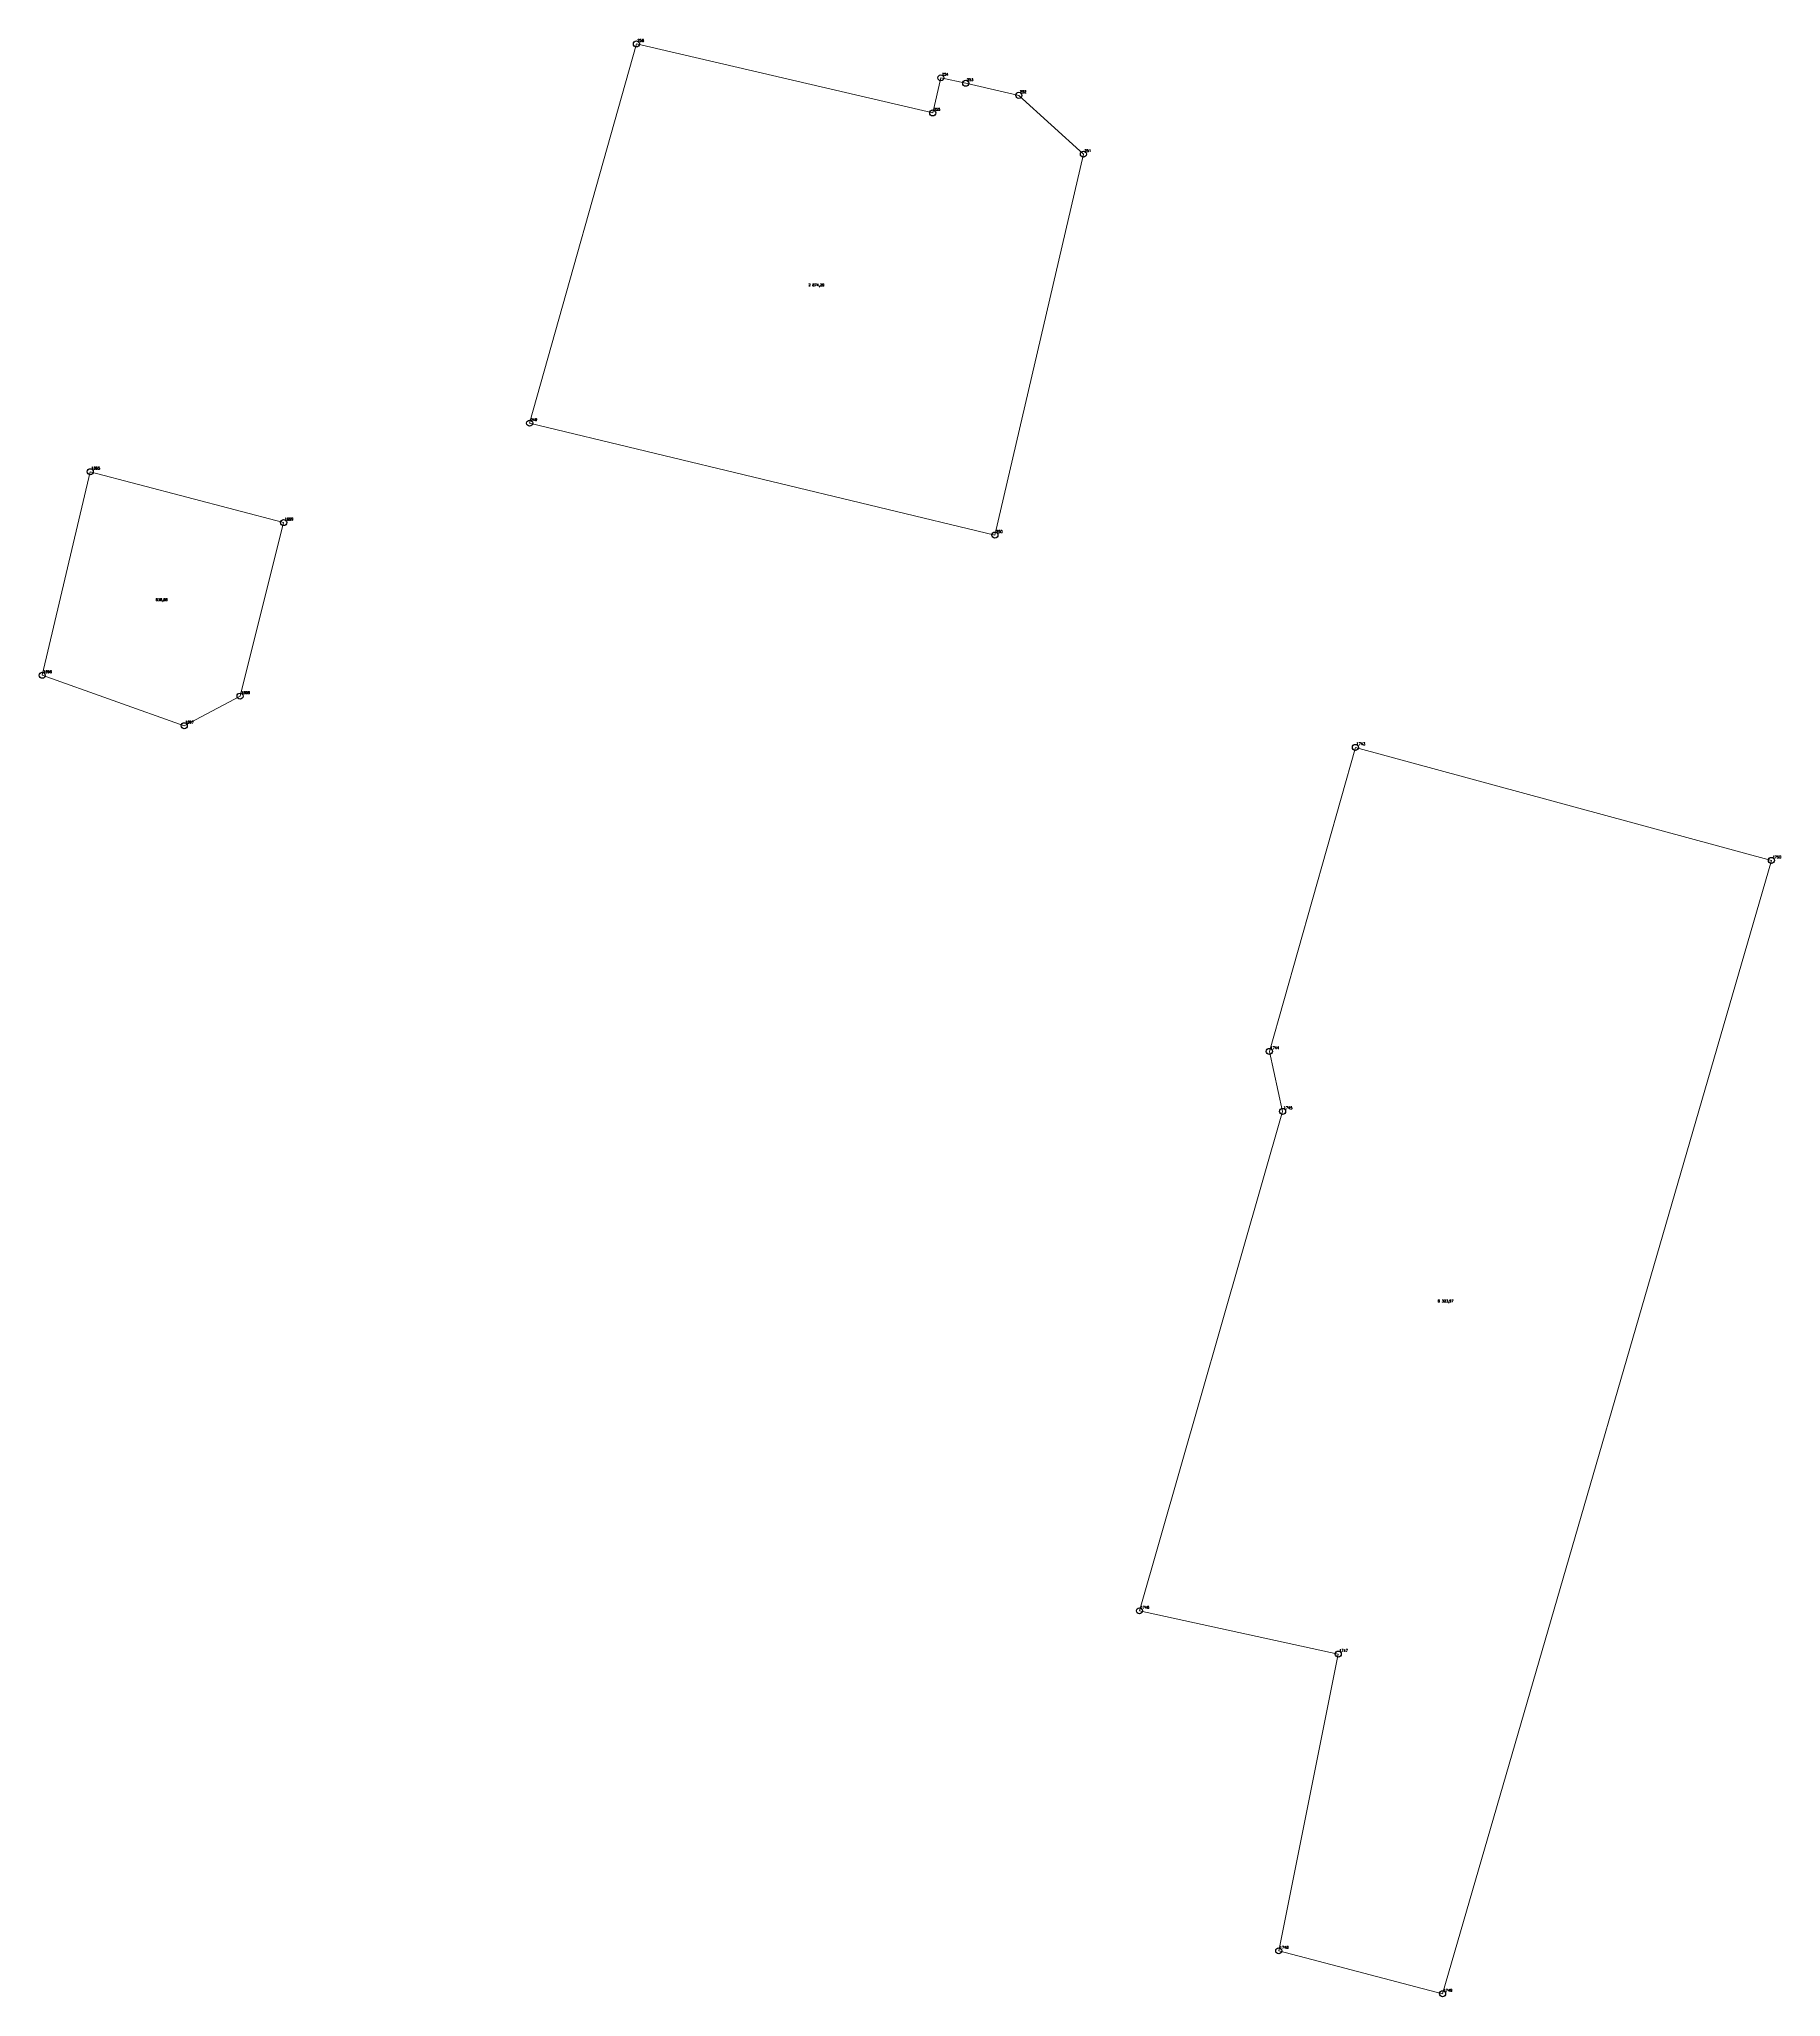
# Model space of a CAD drawing. Extents: x 1390702 to 1399289, y 354783 to 361029.
# Drawn here: x 1394553.5 to 1394767.9, y 359111.7 to 359352.7 of the extents above; entities that cross this region are included whole.
import ezdxf

# ---------------------------------------------------------------- set-up
doc = ezdxf.new("R2010")
doc.units = 0
doc.header["$PDMODE"] = 33
doc.header["$PDSIZE"] = 0.75
doc.layers.add('7 - разработанные границы территорий окн', color=7, linetype='Continuous')
doc.styles.get("Standard").update_dxf_attribs({"font": 'simplex.shx'})

msp = doc.modelspace()

# ---------------------------------------------------------------- linework, layer by layer
at = {"layer": '7 - разработанные границы территорий окн', "color": 7, "lineweight": 20}
for points in [[(1394613.86, 359305.42), (1394627.01, 359352.12), (1394663.48, 359343.62), (1394664.48, 359347.94), (1394667.55, 359347.27), (1394674.08, 359345.78), (1394682.03, 359338.54), (1394671.14, 359291.64), (1394613.86, 359305.42)], [(1394613.86, 359305.42), (1394627.01, 359352.12), (1394663.48, 359343.62), (1394664.48, 359347.94), (1394667.55, 359347.27), (1394674.08, 359345.78), (1394682.03, 359338.54), (1394671.14, 359291.64), (1394613.86, 359305.42)], [(1394559.78, 359299.44), (1394583.58, 359293.18), (1394578.22, 359271.81), (1394571.34, 359268.17), (1394553.86, 359274.38), (1394559.78, 359299.44)], [(1394559.78, 359299.44), (1394583.58, 359293.18), (1394578.22, 359271.81), (1394571.34, 359268.17), (1394553.86, 359274.38), (1394559.78, 359299.44)], [(1394715.51, 359265.5), (1394766.72, 359251.58), (1394726.24, 359112.04), (1394706.07, 359117.33), (1394713.4, 359153.87), (1394688.93, 359159.19), (1394706.55, 359220.68), (1394704.92, 359228.07), (1394715.51, 359265.5)]]:
    msp.add_lwpolyline(points, close=True, dxfattribs=at)
at = {"layer": '7 - разработанные границы территорий окн'}
for p in [(1394627.01, 359352.12), (1394664.48, 359347.94), (1394667.55, 359347.27), (1394674.08, 359345.78), (1394663.48, 359343.62), (1394682.03, 359338.54), (1394613.86, 359305.42), (1394559.78, 359299.44), (1394583.58, 359293.18), (1394671.14, 359291.64), (1394553.86, 359274.38), (1394578.22, 359271.81), (1394571.34, 359268.17), (1394715.51, 359265.5), (1394766.72, 359251.58), (1394704.92, 359228.07), (1394706.55, 359220.68), (1394688.93, 359159.19), (1394713.4, 359153.87), (1394706.07, 359117.33), (1394726.24, 359112.04)]:
    msp.add_point(p, dxfattribs=at)

# ---------------------------------------------------------------- texts
at = {"layer": '7 - разработанные границы территорий окн', "color": 7}
for s, p in [('256', (1394627.14, 359352.39)), ('254', (1394664.61, 359348.22)), ('253', (1394667.68, 359347.55)), ('252', (1394674.21, 359346.06)), ('255', (1394663.61, 359343.9)), ('251', (1394682.16, 359338.81)), ('2 874,29', (1394648.18, 359322.28)), ('2 874,29', (1394648.18, 359322.28)), ('249', (1394613.99, 359305.69)), ('1695', (1394559.91, 359299.72)), ('1699', (1394583.71, 359293.45)), ('250', (1394671.27, 359291.92)), ('636,88', (1394567.83, 359283.53)), ('636,88', (1394567.83, 359283.53)), ('1696', (1394553.99, 359274.65)), ('1698', (1394578.35, 359272.08)), ('1697', (1394571.47, 359268.45)), ('1743', (1394715.64, 359265.78)), ('1750', (1394766.85, 359251.85)), ('1744', (1394705.05, 359228.35)), ('1745', (1394706.68, 359220.96)), ('6 323,97', (1394725.65, 359197.18)), ('1746', (1394689.06, 359159.46)), ('1747', (1394713.52, 359154.14)), ('1748', (1394706.2, 359117.6)), ('1749', (1394726.37, 359112.31))]:
    msp.add_text(s, height=0.311, dxfattribs=at).set_placement(p)

doc.saveas('drawing.dxf')
